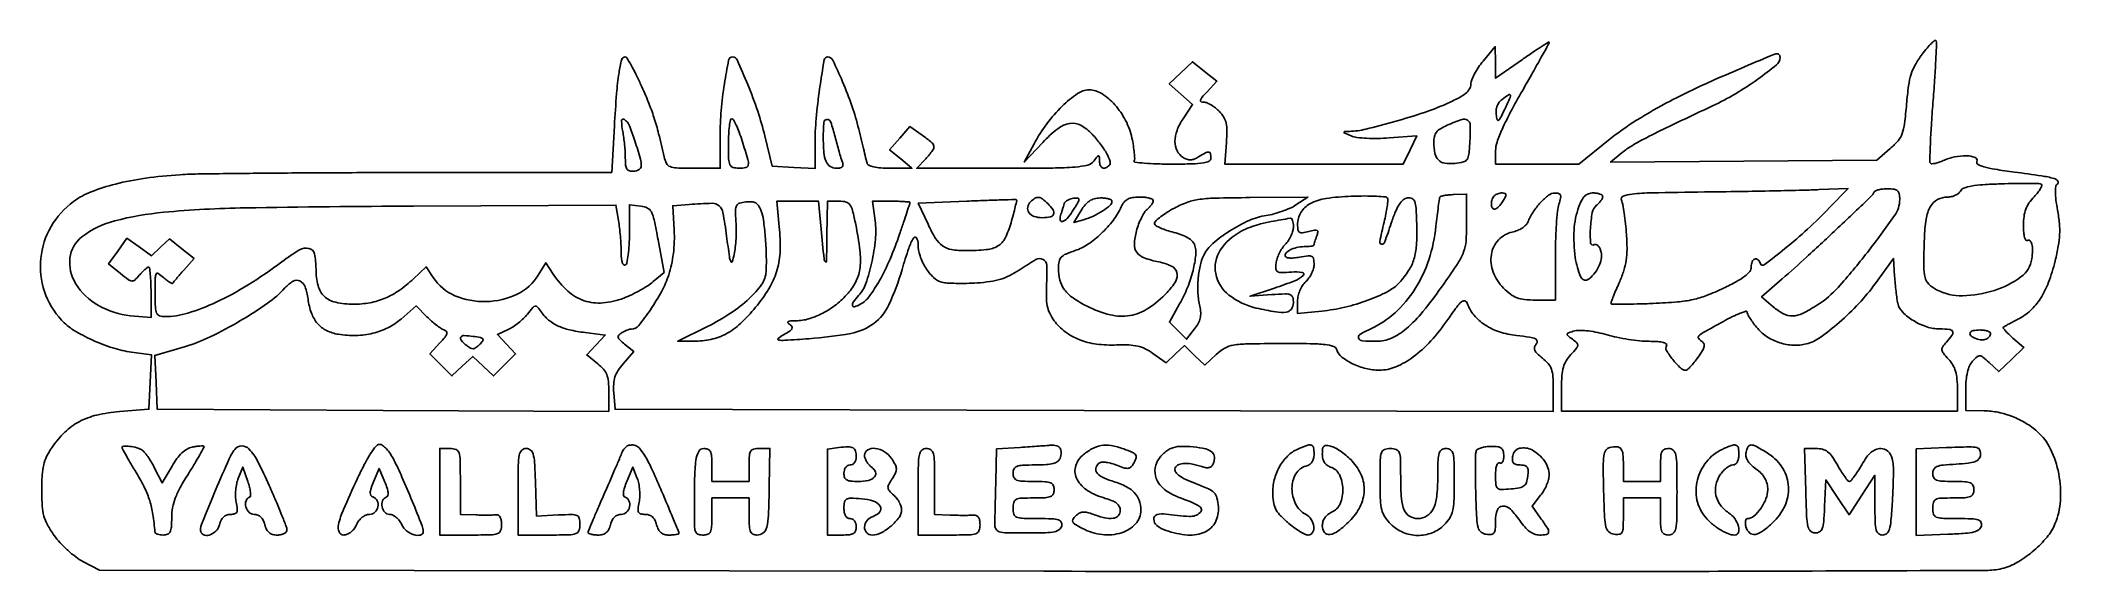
# Model space of a CAD drawing. Extents: x 15 to 505, y 24 to 153.
import ezdxf

# ---------------------------------------------------------------- set-up
doc = ezdxf.new("R2010")
doc.units = 0

msp = doc.modelspace()

# ---------------------------------------------------------------- linework, layer by layer
for points in [[(471.413527, 149.635083, 0.031303), (469.764714, 147.110839, 0.05374), (468.767085, 144.807013, 0.041993), (468.141687, 141.974974, 0.012405), (467.659796, 137.554995, -0.009259), (467.169504, 132.779306, -0.05761), (466.595248, 130.390483, -0.088983), (465.592454, 128.673116, -0.038431), (463.717352, 126.788356), (460.442165, 123.966722), (428.165109, 123.733361), (395.888052, 123.5), (398.694026, 125.778684, -0.035894), (401.111709, 127.469558, -0.015285), (404.564878, 129.391982, -0.008123), (410.093533, 132.139202, -0.001414), (420.624954, 137.124177, 0.024083), (426.157153, 140.056705, 0.021648), (431.588468, 143.606357, 0.015403), (436.1275, 147.078206, 0.222526), (436.984806, 148.856989, 0.099623), (436.894217, 149.334731, 0.147661), (436.628349, 149.664051, 0.148177), (436.225447, 149.790536, 0.10055), (435.75, 149.698876, 0.006344), (421.010999, 143.405282, 0.015477), (410.36557, 138.299603, 0.020561), (402.194851, 133.629247, 0.029274), (395.386209, 128.77957), (388.201788, 123), (378.100894, 123), (368, 123), (368.010844, 126.25, -0.084019), (368.365824, 128.305864, -0.020283), (369.648842, 131.525717, -0.01704), (371.663614, 135.656194, -0.0082), (374.510844, 140.815141, 0.001432), (376.998496, 145.181797, 0.002295), (379.09381, 148.924361, 0.000426), (380.923509, 152.23462, 0.126694), (381, 152.531649, 0.589008), (380.870491, 152.603447, 0.00225), (379.090625, 151.480367, 0.006781), (376.993132, 150.103282, 0.003892), (374.5, 148.389192), (368, 143.845368), (367.973099, 147.672684), (367.946198, 151.5), (365, 148, 0.026358), (363.870423, 146.504807, 0.02681), (362.911345, 144.907303, 0.027799), (362.233075, 143.434181, 0.091046), (362.026901, 142.386564, -0.137751), (361.685767, 141.228659, -0.083826), (360.730532, 140.155981, -0.049462), (358.987814, 139.021312, -0.014118), (356.078567, 137.615746, -0.025068), (350.751476, 135.539089, -0.011135), (343.544223, 133.315043, -0.009814), (336.525896, 131.467415, -0.051914), (332.590037, 130.936614, 0.008421), (331.351194, 130.878145, 0.503352), (331.246283, 130.715952, 0.204278), (331.460951, 130.49078, 0.003803), (333, 129.842514, 0.067414), (334.392169, 129.477486, 0.016922), (336.734998, 129.270872, 0.01697), (339.454199, 129.215979, 0.016363), (342.204247, 129.343882), (348.908494, 129.875964), (347.269035, 126.437982), (345.629575, 123), (323.982515, 123), (302.335455, 123), (302.754764, 128.25, 0.017003), (302.885007, 131.098184, 0.058928), (302.6901, 132.929569, 0.080495), (302.116453, 134.347687, 0.053058), (301.048081, 135.75, 0.034558), (300.11386, 136.611013, 0.03413), (299.066213, 137.339063, 0.036161), (298.06222, 137.845017, 0.098948), (297.286731, 138, -0.103916), (296.616946, 138.140722, -0.377689), (296.448571, 138.503667, -0.105882), (296.819258, 139.184041, -0.011087), (298.039446, 140.541989), (300.427521, 143.083978), (297.46376, 145.4667), (294.5, 147.849422), (291.686101, 145.176401), (288.872202, 142.503379), (291.705694, 139.971655), (294.539185, 137.43993), (292.223973, 134.004387, 0.058663), (290.765714, 131.174395, 0.090499), (290.279366, 128.472645, 0.113405), (290.804921, 126.210207, 0.140231), (292.246544, 124.608157, 0.057411), (293.179595, 124.163506, 0.092743), (294.047472, 124.036718, 0.086119), (294.947504, 124.230159, 0.04371), (295.982975, 124.757295, -0.014142), (297.675851, 125.7491, -0.147751), (298.454577, 125.913699, -0.32156), (298.871881, 125.556961, -0.060386), (299, 124.5, -0.281225), (298.534664, 123.738096, -0.079811), (297.156831, 123.28923, -0.033443), (294.535415, 123.055861, -0.005482), (289.440983, 123, -0.007698), (285.808412, 123.055929, -0.013825), (282.832112, 123.230059, -0.008876), (280.515737, 123.471459, -0.547205), (280.365998, 123.78318, 0.14977), (280.506986, 124.321295, 0.013485), (280.411146, 125.727434, 0.016582), (280.191557, 127.431124, 0.012197), (279.839988, 129.302133, 0.066847), (278.312955, 133.56972, 0.062238), (275.685621, 137.398273, 0.068613), (272.531488, 140.098572, 0.143733), (269.460506, 141, 0.153336), (266.605366, 140.103325, 0.041481), (262.909925, 137.043899, 0.039076), (259.192974, 132.790993, 0.037403), (256.122358, 127.951212), (253.744717, 123.5), (258.213321, 128.25, -0.036745), (261.84671, 131.584015, -0.126556), (264.747333, 132.869719, -0.168613), (267.407101, 132.416906, -0.079542), (270.190722, 130.25, -0.024886), (272.249088, 127.810307, -0.039169), (273.733845, 125.507909, -0.04612), (274.537425, 123.619333, -0.280938), (274.29815, 122.631483, -0.097921), (273.460259, 122.070252, -0.213803), (272.703698, 122.090159, -0.195592), (272.167589, 122.680938, -0.083303), (271.968197, 123.75, 0.011517), (271.923317, 124.838561, 0.395521), (271.75116, 125, 0.22845), (271.477084, 124.86788, 0.005777), (270.607954, 123.75, -0.172634), (269.111013, 122.77012, -0.039728), (266.084144, 122.286975, -0.017665), (260.646647, 122.050055, -0.002055), (248.465443, 122), (227.651372, 122), (229.825686, 124.314451, 0.020981), (231.521162, 126.27813, 0.20622), (231.799684, 127.310408, 0.187427), (231.25395, 128.277508, 0.016929), (229.006578, 129.995316), (226.013155, 132.126821), (223.535901, 129.313411), (221.058646, 126.5), (223.779323, 124.254967), (226.5, 122.009934), (221.218615, 122.004967, -0.016895), (218.936663, 122.079949, -0.037932), (217.222414, 122.325828, -0.051587), (216.061208, 122.712408, -0.225517), (215.605887, 123.25, -0.004417), (215.398365, 124.06177, -0.000361), (214.876149, 126.189063, -0.000485), (214.257469, 128.727855, -0.000373), (213.586962, 131.5, 0.023649), (211.949339, 137.113387, 0.018908), (209.676687, 142.990957, 0.010765), (207.288695, 148.221317, 0.287817), (206.048013, 149, 0.366881), (205.208728, 148.288379, 0.005188), (204.118499, 141.259674, 0.013541), (203.274221, 134.041035, 0.022341), (203, 127.906892), (203, 121.895481), (197.818936, 122.19774), (192.637871, 122.5), (190.842357, 129.822765, 0.021315), (189.103107, 135.80189, 0.015608), (186.688187, 142.278281, 0.007353), (184.139138, 148.260114, 0.296579), (183.001489, 149, 0.358389), (182.040235, 148.209456, 0.009737), (181.024461, 142.458037, 0.018183), (180.256155, 136.030869, 0.020657), (180, 129.833219), (180, 122), (173.519052, 122, -0.007447), (169.424398, 122.06099, -0.085137), (167.84801, 122.379971, -0.184668), (166.995974, 123.149775, -0.062411), (166.418771, 124.75, 0.006302), (165.081822, 130.355804, 0.016267), (163.935226, 134.354414, 0.018445), (162.6206, 137.97073, 0.010464), (160.778533, 142.25, 0.008441), (159.546938, 144.837163, 0.013172), (158.391071, 147.017188, 0.007291), (157.363651, 148.776971, 0.26275), (156.968539, 149, 0.343869), (156.12565, 148.342575, 0.022702), (155.470605, 145.120871, 0.019154), (154.883679, 140.122509, 0.005324), (154.348013, 132.25), (153.702791, 121), (105.101395, 120.952788, 0.000909), (85.938984, 120.899334, 0.00122), (68.573535, 120.776942, 0.000837), (54.005149, 120.614325, 0.01294), (49, 120.420461, 0.018416), (40.630996, 119.568757, 0.027087), (33.377208, 118.155579, 0.031428), (27.456838, 116.263004, 0.065558), (23.222959, 113.932578, 0.103373), (17.76601, 107.843274, 0.10626), (15.2726, 100.137531, 0.10674), (16.170374, 92.11598, 0.105176), (20.297728, 85.131302, 0.069824), (23.235442, 82.716168, 0.030148), (27.719476, 80.333758, 0.029824), (32.708219, 78.407567, 0.043792), (37.292624, 77.376073), (42.085249, 76.73103), (41.792624, 70.115515), (41.5, 63.5), (34.342913, 62.942567, 0.037116), (28.855619, 62.10243, 0.06623), (24.586791, 60.503467, 0.070885), (21.078252, 57.93354, 0.049124), (17.909824, 54.163446, 0.038073), (16.689354, 52.054516, 0.054476), (15.969928, 50.018579, 0.042927), (15.607437, 47.536592, 0.014807), (15.5, 43.909411, 0.01491), (15.61488, 40.057862, 0.051791), (16.018923, 37.602998, 0.060824), (16.881102, 35.49423, 0.026349), (18.5, 32.925201, 0.0328), (19.94026, 31.146206, 0.022253), (21.79375, 29.312037, 0.022472), (23.751064, 27.694209, 0.041145), (25.5, 26.589059), (29.5, 24.5), (258.5, 24.206752, 0.000262), (365.727143, 24.125582, 0.000912), (434.965212, 24.235757, 0.000202), (487.328296, 24.435792, 0.069377), (491.26658, 25.001861, 0.0661), (494.858356, 26.577057, 0.041863), (498.561013, 29.270949, 0.042144), (501.719086, 32.502509, 0.073602), (503.648956, 35.702258, 0.084435), (504.964686, 41.390536, 0.062067), (504.542663, 47.860284, 0.06351), (502.582756, 53.855451, 0.102258), (499.35641, 58.129411, 0.046145), (496.557953, 60.161863, 0.040839), (493.320024, 61.743116, 0.040967), (489.879461, 62.772697, 0.047237), (486.478236, 63.163758), (482, 63.253646), (482, 68.298082, -0.022664), (482.104357, 70.59915, -0.036783), (482.424117, 72.529322, -0.044328), (482.946076, 74.071753, -0.080338), (483.669031, 75.186777, -0.028076), (484.752271, 76.256448, -0.20546), (485.429405, 76.4791, -0.153776), (486.168895, 76.172737, -0.014067), (487.675765, 74.834878), (490.013467, 72.63872), (493.069726, 75.566801), (496.125984, 78.494883), (493.447608, 80.798724, -0.012827), (492.446827, 81.705245, -0.021729), (491.663337, 82.520265, -0.017764), (491.111683, 83.193175, -0.393717), (491.134616, 83.424106, -0.052592), (491.403448, 83.61464, -0.002784), (492.324197, 84.124745, -0.004355), (493.429792, 84.716787, -0.003154), (494.671162, 85.357735, 0.069608), (497.697822, 87.469988, 0.063841), (500.131552, 90.388957, 0.05293), (502.086854, 94.318472, 0.028512), (503.681824, 99.493818, 0.015276), (504.457309, 103.107511, 0.033172), (504.781516, 105.926127, 0.035925), (504.717896, 108.619225, 0.021249), (504.275681, 111.804936, -0.012666), (503.881234, 114.327818, -0.030453), (503.751133, 116.213771, -0.039185), (503.844675, 117.541393, -0.217913), (504.225195, 118.125, 0.434344), (504.361856, 118.845727, 0.167303), (503.423091, 119.497849, 0.032187), (500.373669, 120.151778, 0.004278), (493.843042, 121.061002, -0.006481), (489.085422, 121.744759, -0.030339), (486.384542, 122.338424, -0.062571), (484.951149, 122.947839, -0.367927), (484.700031, 123.660677, 0.41763), (484.267202, 124.617498, 0.083462), (482.221567, 125.007136, 0.056283), (479.3175, 124.742819, 0.056137), (476.542827, 123.837559, -0.023071), (475.527584, 123.430418, -0.032464), (474.587647, 123.169925, -0.033834), (473.825267, 123.064195, -0.217213), (473.469541, 123.197125, -0.207489), (473.279448, 123.67832, -0.001799), (473.427154, 127.71851, -0.005865), (473.670168, 132.399309, -0.003702), (474.058275, 137.856045, 0.002653), (474.459756, 143.338277, 0.004045), (474.744473, 148.101267, 0.001516), (474.943482, 152.194235, 0.101745), (474.834507, 152.881562, 0.492941), (474.518777, 152.977431, 0.034528), (473.69161, 152.294458, 0.027992), (472.621822, 151.158925, 0.014607)], [(370.233821, 136.338864, -0.004876), (369.148172, 134.10304, -0.13788), (368.719825, 133.629967, -0.509983), (368.407852, 133.755392, -0.024977), (368.15503, 135.032836, -0.06521), (368.139075, 136.081993, -0.065085), (368.393767, 137.100598, -0.066644), (368.893701, 137.998373, -0.074698), (369.59616, 138.693972, -0.010356), (371.267322, 139.863625, -0.513113), (371.590903, 139.742488, -0.175028), (371.542213, 139.150973, -0.003402)], [(159.317378, 128.662108, -0.00607), (160.665116, 124.198319, -0.081183), (160.867902, 122.503338, -0.264363), (160.344582, 121.66833, -0.105102), (159, 121.274953, -0.081189), (157.990342, 121.362851, -0.191796), (157.389558, 121.798917, -0.118294), (157.080545, 122.705629, -0.023246), (157, 124.437149, 0.015044), (156.955006, 125.932256, 0.009153), (156.816406, 127.694819, 0.009169), (156.614716, 129.439141, 0.015987), (156.375, 130.875, -0.04782), (156.105073, 133.516634, -0.620659), (156.780456, 133.856411, -0.133891), (157.995021, 132.290717, -0.022056)], [(185.317378, 128.662108, -0.004201), (186.713054, 124.101232, -0.103023), (186.822455, 122.789987, -0.322948), (186.253378, 122.17523, -0.049845), (184.5, 122, -0.072846), (183.064029, 122.210324, -0.224968), (182.354167, 122.85, -0.091609), (182.055253, 124.238228, -0.007344), (182, 128, -0.012794), (182.058869, 130.300309, -0.021059), (182.240105, 132.2375, -0.01643), (182.494722, 133.736486, -0.356464), (182.817378, 134, -0.274433), (183.214216, 133.764449, -0.015359), (183.888921, 132.431994, -0.020122), (184.613368, 130.707803, -0.013043)], [(207.863263, 129.628753, 0.00413), (208.330521, 127.835773, 0.004216), (208.824224, 126.063113, 0.004095), (209.278604, 124.530665, 0.017494), (209.588967, 123.628753, -0.068479), (209.76537, 122.874212, -0.201158), (209.608848, 122.375468, -0.171233), (209.116387, 122.086593, -0.047869), (208.213978, 122, -0.142913), (206.692366, 122.443986, -0.151657), (205.690448, 123.628769, -0.08052), (205.14896, 125.839073, -0.019892), (205, 129.581787, -0.020695), (205.146982, 133.131439, -0.385457), (205.900058, 133.836124, -0.327375), (206.825933, 133.180216, -0.018755)], [(361.80226, 128.75, -0.010537), (361.537007, 125.381497, -0.122106), (361.095579, 124.144095, -0.191399), (360.192108, 123.516802, -0.033382), (358.104865, 123.175817, -0.06051), (355.674655, 123.238229, -0.160624), (354.141242, 124.007675, -0.147814), (353.289632, 125.590187, -0.048692), (353.015313, 128.247132, -0.058834), (353.175426, 129.671271, -0.108028), (353.675241, 130.720091, -0.091365), (354.633618, 131.575413, -0.033551), (356.25, 132.415558, -0.01817), (359.826373, 133.827131, -0.23496), (361.20866, 133.657707, -0.246185), (361.868642, 132.462491, -0.019818)], [(498.581997, 115.085587, 0.04061), (497.344759, 113.564357, 0.06155), (496.560099, 112.052317, 0.057786), (496.136796, 110.324758, 0.031223), (496, 108.136264, 0.018443), (496.063331, 106.419878, 0.048691), (496.272446, 105.209413, 0.100442), (496.595508, 104.571189, 0.380854), (497, 104.5, -0.356292), (497.605053, 104.420303, -0.133447), (498.037285, 103.609885, -0.062254), (498.194656, 102.046004, -0.028561), (498.028229, 100, -0.20418), (495.398575, 95.623921, -0.078578), (488.947592, 92.346659, -0.073517), (481.263015, 91.055674, -0.124874), (474.95034, 92.52568, -0.073734), (473.058023, 93.889381, -0.142241), (472.143464, 95.499531, -0.06092), (471.837182, 98.215936, -0.005619), (471.977291, 105, -0.030246), (472.409272, 109.663828, -0.09019), (473.452554, 112.682821, -0.14055), (475.170714, 114.37882, -0.125563), (477.605297, 115, 0.057485), (478.543789, 115.108257, 0.052166), (479.465994, 115.428186, 0.055545), (480.236148, 115.899459, 0.100455), (480.716365, 116.457655, -0.180589), (481.555701, 117.169316, -0.042331), (483.36652, 117.653605, -0.027865), (486.176075, 117.995229, -0.008189), (490.516055, 118.207655, -0.004004), (494.018733, 118.293565, -0.005844), (497.105365, 118.308463, -0.003048), (499.712344, 118.274685, -0.09756), (500.331997, 118.140306, -0.384202), (500.478508, 117.820094, -0.053984), (500.161134, 117.094608, -0.039405), (499.512907, 116.145087, -0.021553)], [(155.353168, 109.280712, -0.012594), (155.593558, 107.55739, -0.007458), (155.797681, 105.491685, -0.00746), (155.93994, 103.422998, -0.012713), (155.988994, 101.690983, 0.021214), (156.057785, 100.173816, 0.054829), (156.272271, 99.100736, 0.115217), (156.599193, 98.550679, 0.353371), (157, 98.5, 0.209392), (157.393652, 99.069998, 0.015298), (157.70625, 100.994912, 0.019291), (157.927321, 103.39585, 0.013311), (158, 106.125439), (158, 113.132845), (160.75, 112.816422, -0.087039), (162.352645, 112.341313, -0.160295), (163.309738, 111.395015, -0.066513), (163.990994, 109.471293, -0.006479), (164.947344, 104.618124), (166.394688, 96.736247), (163.769986, 94.478574, -0.034763), (162.444849, 93.490163, -0.015724), (160.585748, 92.375953, -0.015481), (158.542184, 91.31848, -0.020441), (156.61578, 90.491067, -0.069402), (151.528083, 89.320041, -0.104315), (147.022563, 89.864374, -0.102022), (143.050852, 92.199214, -0.064079), (139.535514, 96.305454), (137.722387, 99.072636), (135.905416, 96.084866, -0.145481), (130.777141, 91.444611, -0.105881), (123.254626, 89.638993, -0.106504), (115.689095, 91.07527, -0.148818), (110.435392, 95.45826), (108.7021, 98.103598), (105.60105, 95.163752, -0.036795), (102.167823, 92.357999, -0.052782), (98.734007, 90.454637, -0.055087), (95.094476, 89.366137, -0.045168), (91.04966, 89, -0.053872), (86.77211, 89.462223, -0.135991), (84.027036, 90.910948, -0.142859), (82.499544, 93.511569, -0.061897), (82, 97.531385, 0.051748), (81.616353, 101.228341, 0.296153), (80.291483, 102.560501, 0.191374), (77.98992, 102.175177, 0.024313), (73.738446, 99.312103, -0.020671), (65.516222, 93.687576, -0.030149), (57.807348, 89.492854, -0.035028), (50.93589, 86.843244, -0.074638), (45.318499, 86, -0.084407), (44.027049, 86.21958, -0.214417), (43.352498, 86.859768, -0.088986), (43.058388, 88.228991, -0.008521), (43, 91.654988, -0.00379), (43.028707, 95.441651, -0.117112), (43.258427, 96.347636, -0.449062), (43.76295, 96.473865, -0.034158), (45.006131, 95.494452, 0.016298), (45.792938, 94.827727, 0.028053), (46.494597, 94.332833, 0.028571), (47.052241, 94.027416, 0.387497), (47.256131, 94.089464, -0.039597), (47.445253, 94.357099, -0.001884), (48.152093, 95.199552, -0.003081), (49.002192, 96.192553, -0.002212), (49.96376, 97.291989), (52.427521, 100.083978), (49.46376, 102.463118), (46.5, 104.842258), (44.314317, 102.807238), (42.128633, 100.772217), (39.141675, 102.899119), (36.154717, 105.02602), (33.93744, 101.912142), (31.720163, 98.798264), (34.610081, 96.436853, 0.010729), (36.511174, 94.950297, 0.139567), (37.341373, 94.633215, 0.212488), (38.055467, 94.878811, 0.02965), (39.160293, 96.037721, -0.016239), (39.839212, 96.789217, -0.021608), (40.506101, 97.423581, -0.019573), (41.090349, 97.894166, -0.161102), (41.410293, 98, -0.376468), (41.645518, 97.793644, -0.008655), (41.826773, 96.200126, -0.01496), (41.957576, 94.222058, -0.009028), (42, 91.872771), (42, 85.745541), (37.030368, 86.22306, -0.105899), (29.247365, 88.688781, -0.125956), (23.722076, 94.029449, -0.167562), (22.335216, 100.238459, -0.205371), (25.25, 105.360137, -0.098506), (33.21749, 109.227702, -0.04079), (45.066382, 111.310485, -0.019136), (64.861133, 112.384372, -0.002715), (105.614174, 112.812331), (154.728348, 113.061424)], [(181.561442, 105.5, 0.002138), (182.242859, 100.527372, 0.063769), (182.577887, 99.306514, 0.696761), (182.917753, 99.320625, 0.025271), (183.395294, 101.103737, 0.025793), (183.668084, 102.798778, 0.013307), (183.842739, 104.940278, 0.013192), (183.90569, 107.157672, 0.019451), (183.833852, 109.103737, -0.012824), (183.698523, 111.800041, -0.125191), (183.950643, 112.903712, -0.204633), (184.655737, 113.489731, -0.043822), (186.249515, 113.816376, -0.043853), (187.644572, 113.85393, -0.112453), (188.608024, 113.571975, -0.120683), (189.313498, 112.916247, -0.054655), (189.891402, 111.785636, -0.056771), (190.49024, 109.439422, -0.013378), (190.934091, 105.410589, -0.01424), (191.176976, 100.957888, -0.018921), (191.129047, 96.903401, -0.142228), (190.081299, 93.8665, -0.050962), (187.044013, 90.379764, -0.04279), (182.540207, 86.834878, -0.029363), (176.902681, 83.587702), (169.731286, 80), (174.115643, 80.041916, 0.059118), (178.258692, 80.573703, 0.071244), (181.888581, 82.057325, 0.061267), (185.353936, 84.706123, 0.031187), (189.029902, 88.785474, 0.036008), (192.105163, 93.289332, 0.063621), (193.855456, 97.428749, 0.06146), (194.543303, 101.97381, 0.0314), (194.339061, 107.75), (193.72381, 114), (198.782311, 114), (203.840812, 114), (204.480505, 107.25, 0.000921), (205.184497, 99.964418, 0.164973), (205.497818, 99.272438, 0.673149), (205.777056, 99.379567, 0.001363), (205.883999, 105.75), (206, 114), (208.861948, 114, -0.060867), (210.529934, 113.796193, -0.180155), (211.467013, 113.155577, -0.0941), (212.098199, 111.76836, -0.010292), (212.861948, 108.333219, -0.018286), (213.88021, 102.087969, -0.059203), (213.90868, 97.893993, -0.083941), (212.981233, 94.656134, -0.068626), (210.993914, 91.64585, -0.045623), (208.164371, 88.961458, -0.045796), (204.898319, 86.838553, -0.048549), (201.51718, 85.45733, -0.071477), (198.348871, 84.984687, 0.013896), (197.035785, 84.941123, 0.1229), (196.487035, 84.768046, 0.453768), (196.439486, 84.48892, 0.080936), (196.889271, 84.089596, -0.118737), (197.387778, 83.575401, -0.275849), (197.385312, 83.05837, -0.112938), (196.806225, 82.45878, -0.017691), (195.389271, 81.604613, 0.042952), (194.062778, 80.710746, 0.649893), (194.16866, 80.313716, 0.055174), (195.651931, 80.243446, 0.001865), (201.5, 80.633658, 0.027198), (211.656223, 81.907141, 0.115334), (217.239959, 84.32587, 0.126534), (220.897298, 88.842672, 0.035642), (224.096293, 97.402394, -0.009787), (225.727515, 102.566233, -0.059128), (226.931656, 105.099845, -0.572823), (227.624442, 105.078098, -0.125407), (228, 103.604292, 0.080421), (228.46412, 100.737373, 0.059042), (229.835066, 97.817256, 0.061859), (231.734702, 95.470275, 0.130963), (233.765627, 94.343976, 0.04591), (235.036444, 94.146515, 0.010539), (237.208346, 94.056734, 0.010808), (239.725107, 94.060206, 0.010354), (242.275703, 94.171744, 0.020151), (245.475494, 94.508014, 0.037819), (248.011643, 95.076759, 0.042221), (250.240784, 95.968657, 0.033297), (252.482135, 97.286603, -0.019879), (256.537602, 99.820011, -0.247986), (258.290749, 99.876936, -0.276383), (259.202453, 98.478641, -0.023731), (259.16255, 94.029006, 0.015977), (259.083638, 90.804711, 0.04828), (259.311419, 88.621698, 0.062173), (259.91003, 86.842995, 0.042514), (260.99588, 85.005786, 0.078111), (263.616692, 82.328189, 0.067182), (267.065938, 80.416685, 0.059951), (271.267233, 79.3344, 0.043171), (276.109146, 79.111128, -0.018953), (279.094054, 79.118013, -0.048446), (281.235231, 78.832829, -0.058167), (283.04276, 78.182373, -0.039306), (284.923463, 77.054499), (288.128633, 74.772217), (290.357072, 76.865726), (292.58551, 78.959235), (295.042755, 76.593477), (297.5, 74.22772), (300.273358, 76.82333, -0.060466), (302.32369, 78.323033, -0.086467), (304.444947, 79.069175, -0.037161), (307.79031, 79.375917, -0.003507), (316.034353, 79.45947, -0.003926), (323.075345, 79.426151, -0.024447), (326.675915, 79.20455, -0.049846), (328.705349, 78.772071, -0.242948), (329.50971, 77.966366, 0.148936), (330.737114, 76.18607, 0.05577), (333.334119, 74.557627, 0.051969), (336.575146, 73.393626, 0.060311), (339.826553, 73, 0.099872), (343.82992, 73.807706, 0.060002), (348.05678, 76.216791, 0.049879), (352.328717, 80.098406, 0.032499), (356.463074, 85.332101, -0.007636), (358.595447, 88.32609, -0.057377), (359.778245, 89.598848, -0.236728), (360.527385, 89.784154, -0.253241), (361.092381, 89.290152, 0.084145), (362.796879, 86.341817, 0.074709), (365.440552, 83.977931, 0.06724), (368.928914, 82.309326, 0.049849), (373.111706, 81.407852, -0.008027), (376.272547, 80.998752, -0.06504), (377.67592, 80.603303, -0.261603), (378.085736, 80.069221, -0.211963), (377.88659, 79.363349, 0.104305), (377.474667, 78.581432, 0.17284), (377.522782, 77.845525, 0.101236), (378.093511, 77.027838, 0.023286), (379.372652, 75.921512, -0.048481), (380.76525, 74.588865, -0.093643), (381.533952, 73.257943, -0.067966), (381.900303, 71.462666, -0.016396), (382, 68.423165), (382, 62.991491), (268.25, 63.245746), (154.5, 63.5), (154.202787, 67.539516, -0.032339), (154.183906, 69.687977, -0.064472), (154.495552, 71.356674, -0.065631), (155.217191, 72.871902, -0.03465), (156.471345, 74.539516), (159.037117, 77.5), (156.821967, 79.319483, -0.018917), (155.674582, 80.336981, -0.134176), (155.295107, 80.96899, -0.250078), (155.411087, 81.497228, -0.075259), (156.053408, 82.05417, -0.027582), (156.683291, 82.405625, -0.0238), (157.379389, 82.705031, -0.024501), (158.037718, 82.915635, -0.061539), (158.536, 82.984687, 0.22302), (160.205109, 83.798459, 0.019525), (163.089459, 87.678456, 0.026014), (165.813211, 92.13906, 0.043902), (167.552508, 96.158086, 0.029157), (168.203341, 98.581346, 0.021471), (168.649435, 101.325468, 0.02091), (168.868737, 104.190189, 0.022862), (168.837707, 106.978758), (168.5, 112.913318), (172.5, 113.207484, -0.011311), (178.038203, 113.489003, -0.185329), (179.7585, 112.883699, -0.17537), (180.678979, 111.271399, -0.009909)], [(226, 113.675152, -0.078378), (225.961191, 113.429096, -0.000491), (225.268723, 111.295684, -0.001988), (224.464785, 108.860038, -0.001265), (223.510545, 106.031004, -0.018695), (221.18845, 99.958424, -0.026919), (218.652826, 94.794538, -0.029716), (216.14427, 90.878141, -0.113052), (213.968625, 88.983208, -0.0435), (212.554585, 88.377929, -0.45274), (212.073002, 88.661881, -0.211255), (212.268222, 89.500913, -0.022647), (213.570574, 91.077984, 0.10094), (215.324423, 94.041581, 0.029248), (216.773033, 99.181901, 0.030199), (217.643895, 104.725116, 0.056895), (217.561493, 109.247972), (216.931114, 114), (221.465557, 114, -0.006717), (223.20421, 113.976642, -0.011163), (224.668007, 113.904576, -0.004913), (225.880842, 113.805701, -0.387756)], [(250.522425, 108.725134, -0.043926), (249.09539, 105.05359, -0.142503), (247.348009, 103.146022, -0.113846), (244.604318, 102.238672, -0.023171), (239.456787, 102, -0.040366), (236.099262, 102.271501, -0.113999), (233.935085, 103.157039, -0.101994), (232.240568, 104.968343, -0.02862), (230.402298, 108.401594), (228.037074, 113.5), (239.768537, 114, -0.001239), (244.288182, 114.181406, -0.001989), (248.144705, 114.311261, -0.000348), (251.552239, 114.410055, -0.115562), (251.809182, 114.357485, -0.351015), (251.89866, 114.178561, -0.003292), (251.558734, 112.644194, -0.009059), (251.112066, 110.840228, -0.005518)], [(259.428571, 113.428571, -0.043839), (260.732329, 111.873689, -0.249508), (260.858404, 110.837883, -0.259725), (260.073446, 110.18385, -0.046645), (258.106989, 110, -0.080715), (256.12531, 110.322, -0.155851), (254.841378, 111.26084, -0.211322), (254.561933, 112.548578, -0.146682), (255.278145, 113.878145, -0.05708), (256.328829, 114.712887, -0.167857), (257.216609, 114.915811, -0.136857), (258.158158, 114.539829, -0.033375)], [(285, 114.122445, -0.117612), (284.899452, 113.7009, -0.036516), (284.561483, 113.138735, -0.03424), (284.078476, 112.544788, -0.031728), (283.507177, 112.005956, 0.080434), (282.86065, 111.265156, 0.024905), (282.139653, 109.967757, 0.024191), (281.466076, 108.413981, 0.024418), (280.94808, 106.807183, 0.051548), (280.43254, 103.613183, 0.170779), (281.014967, 101.597382, 0.151868), (282.791141, 100.247692, 0.0383), (286.330151, 99.261371, -0.061863), (289.432892, 98.23726, -0.219581), (290.742926, 96.669627, -0.204743), (290.446624, 94.568364, -0.05406), (288.342365, 91.811851, -0.057067), (283.818942, 88.026792, -0.103639), (279.352944, 86.262611, -0.10343), (274.548074, 86.437864, -0.05667), (269.002662, 88.498651, -0.031668), (265.556622, 90.528586, -0.082304), (263.475474, 92.506185, -0.099727), (262.371923, 94.80319, -0.062349), (262, 97.774199, -0.053335), (262.172071, 99.382715, -0.13818), (262.713686, 100.403637, -0.101376), (263.827153, 101.175829, -0.021382), (266.052014, 102.017166, 0.069461), (269.168115, 103.551242, 0.040675), (272.414498, 106.162957, 0.040035), (275.275511, 109.347179, 0.056166), (277.238037, 112.623089, -0.061115), (277.939599, 113.768381, -0.101837), (278.804257, 114.490985, -0.087523), (279.980324, 114.878848, -0.036006), (281.660515, 115, -0.024823), (282.940255, 114.936428, -0.039446), (284.019026, 114.742218, -0.046913), (284.78582, 114.461684, -0.289264)], [(267, 114.29815, -0.124541), (266.939642, 114.059586, -0.005614), (266.525591, 113.313845, -0.009119), (266.003733, 112.435921, -0.006374), (265.38499, 111.464817, -0.03662), (264.117905, 109.80923, -0.130306), (263.014102, 109.077836, -0.452008), (262.473554, 109.389495, -0.126048), (262.531385, 110.5, 0.000583), (262.740236, 111.171266, 0.000374), (262.981213, 111.951042, 0.000376), (263.216057, 112.715028, 0.000704), (263.404659, 113.333333, -0.191238), (264.006758, 114.089312, -0.064624), (265.332089, 114.636024, -0.080639), (266.56383, 114.761161, -0.396839)], [(275, 113.95617, -0.220805), (274.554206, 112.995909, -0.03149), (272.764733, 111.667553, -0.033925), (270.488597, 110.400996, -0.037281), (268.131426, 109.499104), (265.762852, 108.789957), (267.509286, 111.746434, -0.040736), (268.48279, 113.124602, -0.073264), (269.513817, 114.043785, -0.080119), (270.698171, 114.575455, -0.058473), (272.12786, 114.784572, -0.03003), (273.228295, 114.749767, -0.047322), (274.156309, 114.574914, -0.06083), (274.801273, 114.300466, -0.267888)], [(319.618649, 113.087257, -0.040613), (318.205125, 112.311967, -0.020259), (316.308464, 111.554457, -0.019967), (314.269009, 110.924606, -0.027698), (312.396087, 110.536688, 0.068093), (308.239943, 109.319826, 0.0368), (303.538272, 106.785566, 0.036556), (299.429161, 103.719664, 0.103153), (297.268978, 100.884695, 0.05577), (296.352168, 98.24361, 0.036075), (295.86628, 95.041143, 0.035005), (295.837685, 91.666677, 0.041032), (296.295331, 88.5, -0.043665), (296.511349, 86.94766, -0.069128), (296.394769, 85.611706, -0.068146), (295.916201, 84.344741, -0.041171), (295.036059, 83), (293.088445, 80.5), (291.009707, 82.562293), (288.93097, 84.624586), (291.407377, 89.062293, 0.03214), (293.31609, 93.067321, 0.033739), (294.660276, 97.220303, 0.035868), (295.312944, 100.936202, 0.110328), (295.015129, 103.456871, 0.118509), (294.450228, 104.33185, 0.056604), (293.376777, 105.14536, 0.045728), (291.873927, 105.860271, 0.028051), (289.996748, 106.433846, -0.0186), (288.308001, 106.915162, -0.025444), (286.831559, 107.480567, -0.024037), (285.694047, 108.050769, -0.189031), (285.327478, 108.5, -0.279664), (285.45439, 109.030939, -0.025931), (286.495037, 109.979087, -0.027436), (287.957394, 111.050279, -0.017816), (289.753154, 112.130933, -0.034714), (292.95453, 113.625186, -0.055554), (295.869541, 114.389114, -0.030228), (299.939547, 114.735369, -0.0041), (308.5, 114.874344), (322.5, 114.986822)], [(340.980185, 108.9174, 0.006795), (339.908866, 104.168025, 0.43701), (340.349189, 103.545644, 0.352333), (341.098513, 104.00139, 0.006471), (342.724161, 108.6875, -0.015766), (343.746398, 111.466296, -0.047497), (344.676088, 113.256613, -0.075208), (345.622317, 114.326771, -0.138209), (346.675308, 114.799499, -0.141483), (347.770109, 114.652125, -0.212171), (348.408994, 113.949255, -0.066523), (348.724287, 112.280663, -0.006179), (348.898889, 108.080749, -0.022237), (348.825984, 103.308237, -0.058699), (348.225164, 99.949395, -0.069361), (346.934876, 97.156423, -0.04188), (344.710327, 94.260223, -0.089938), (341.871336, 92.089834, -0.030138), (337.070661, 89.985817, -0.029334), (331.457167, 88.285264, -0.032852), (325.891081, 87.330827), (320, 86.715087), (320, 89.702556, -0.054562), (320.143085, 91.009871, -0.044266), (320.56883, 92.355128, -0.045127), (321.211118, 93.573418, -0.065058), (322, 94.5, 0.056471), (322.765536, 95.368603, 0.041323), (323.4125, 96.480453, 0.042024), (323.854314, 97.652836, 0.069209), (324, 98.700301, 0.044317), (323.880671, 100.043966, 0.237765), (323.452614, 100.614099, 0.147375), (322.584759, 100.76064, 0.015021), (320.5, 100.434022, -0.022267), (319.065231, 100.230486, -0.048892), (317.957804, 100.231939, -0.076931), (317.240048, 100.417184, -0.299682), (317, 100.78172, -0.218015), (317.380575, 101.613052, -0.075288), (318.525721, 102.333999, -0.059214), (320.177985, 102.832988, -0.043779), (322.081787, 103, 0.020545), (322.817011, 103.030223, 0.033136), (323.436525, 103.12285, 0.035925), (323.887277, 103.255635, 0.312762), (324, 103.418213, -0.067273), (324.03418, 103.671099, -0.00777), (324.195175, 104.222193, -0.009241), (324.410001, 104.874273, -0.007419), (324.664425, 105.567889, 0.049149), (324.910827, 106.464518, 0.323733), (324.717474, 106.858534, 0.16946), (324.127542, 106.94932, 0.015719), (322.664425, 106.630624, -0.025205), (321.173002, 106.335269, -0.178511), (320.462785, 106.485306, -0.216967), (320.098206, 107.039361, -0.038689), (320, 108.306634, -0.133808), (320.808398, 111.273285, -0.138722), (323.002411, 113.371319, -0.085635), (326.920855, 114.654652, -0.027752), (333.017402, 115.205799, -0.008711), (336.293502, 115.262312, -0.013666), (339.108956, 115.184858, -0.007687), (341.422225, 115.022181, -0.274178), (341.842874, 114.721377, -0.13194), (341.924449, 114.190415, -0.009409), (341.730895, 112.695277, -0.012727), (341.416996, 110.899083, -0.009246)], [(361, 108.758744, -0.01765), (360.843505, 104.326879, -0.071577), (360.272651, 101.693891, -0.056229), (358.925332, 99.033307, -0.008198), (355.510824, 94.015359, -0.015652), (350.411183, 87.239687, -0.046663), (346.37422, 83.07435, -0.07103), (342.766964, 80.782676, -0.106436), (339.13187, 80, -0.017934), (335.733901, 80.121917, -0.275053), (334.809394, 80.766091, -0.384691), (335.095212, 81.661216, -0.024429), (337.754429, 83.040211, 0.077867), (343.639578, 86.937872, 0.06617), (348.435442, 92.651809, 0.06194), (351.822144, 99.801112, 0.053807), (353.560882, 107.912451, -0.00326), (353.84413, 110.473001, -0.004838), (354.128551, 112.711782, -0.002245), (354.397243, 114.611166, -0.093501), (354.531071, 115, -0.203802), (354.795742, 115.201522, -0.017743), (355.640569, 115.384404, -0.021062), (356.70276, 115.529308, -0.014761), (357.907993, 115.606481), (361, 115.712962)], [(383.358408, 113.25, 0.051471), (383.02485, 111.602074, 0.008084), (382.757561, 108.296875, 0.00891), (382.574291, 104.375944, 0.007671), (382.518394, 100.25), (382.536789, 90), (377.691471, 90, -0.02406), (375.034519, 90.127928, -0.066013), (373.208917, 90.551639, -0.072627), (371.657591, 91.409008, -0.03389), (369.923077, 92.923077, -0.106365), (367.424599, 96.79148, -0.130079), (366.984047, 101.060757, -0.148864), (368.693094, 104.585837, -0.15308), (372.058749, 106.512903, 0.043323), (373.285889, 106.896264, 0.043051), (374.43135, 107.485972, 0.046547), (375.336997, 108.180916, 0.110174), (375.817066, 108.876947, -0.048453), (377.117342, 111.36748, -0.041791), (378.931206, 113.697282, -0.043089), (380.841439, 115.440148, -0.160503), (382.358408, 115.968575, -0.06322), (383.299686, 115.865221, -0.250735), (383.719993, 115.491362, -0.145443), (383.766553, 114.7605, -0.019333)], [(369.767927, 114, -0.039831), (368.744193, 112.61888, -0.155474), (367.846491, 112.074859, -0.34363), (367.242646, 112.348604, -0.121389), (367, 113.333333, -0.07897), (367.179035, 114.459821, -0.118489), (367.698012, 115.304199, -0.118239), (368.544978, 115.821647, -0.078421), (369.675141, 116, -0.079755), (370.290833, 115.901162, -0.311005), (370.511841, 115.610081, -0.135791), (370.389107, 115.070285, -0.016188)], [(394, 115.122445, -0.117955), (393.899069, 114.700558, -0.036411), (393.559375, 114.136985, -0.034151), (393.074049, 113.54111, -0.031583), (392.5, 113, 0.175979), (391.470473, 111.241598, 0.030368), (390.998588, 107.346962, 0.037119), (391.048095, 103.896216, 0.557988), (391.928004, 103.455504, -0.205325), (392.330938, 103.515806, -0.119955), (392.767704, 103.279895, -0.082745), (393.175251, 102.767251, -0.04985), (393.483403, 102.052293, -0.102051), (393.658782, 100.370951, -0.072038), (393.199829, 98.521896, -0.065292), (392.167701, 96.708832, -0.057602), (390.663576, 95.135756, -0.497778), (388.684149, 95.60134, -0.069256), (387.330328, 100.349468, -0.048489), (387.046862, 107.005153, -0.07329), (388.200888, 112.679002, -0.033165), (388.893088, 114.257426, -0.083203), (389.64705, 115.258301, -0.107517), (390.555176, 115.808787, -0.082874), (391.700888, 116, -0.036337), (392.581408, 115.935924, -0.05489), (393.324636, 115.742218, -0.0719), (393.833571, 115.458756, -0.233896)], [(449, 112.441817, -0.015065), (443.681007, 107.246995, -0.015928), (438.154209, 102.481079, -0.008637), (433.150682, 98.577886, -0.512457), (432.209683, 98.870951, 0.12163), (431.630365, 99.787178, 0.287607), (430.87196, 99.944713, 0.217958), (430.225245, 99.299169, 0.089513), (430, 98.051082, -0.166864), (429.625198, 96.959278, -0.06397), (428.470555, 95.81322, -0.039645), (426.455424, 94.508319, -0.01245), (423.25, 92.878032, -0.018712), (419.186172, 91.120513, -0.039387), (415.895877, 90.131348, -0.032722), (412.127196, 89.569926, -0.009452), (406.25, 89.195869, -0.0046), (402.319634, 89.056452, -0.007685), (399.010938, 89.020424, -0.002361), (396.192738, 89.04636, -0.410141), (396, 89.241801, -0.09269), (396.065289, 89.590964, -0.002699), (396.618451, 90.995835, -0.005345), (397.298656, 92.645024, -0.003648), (398.105365, 94.50529, 0.026811), (399.130892, 97.206357, 0.041254), (399.69276, 99.641182, 0.036696), (399.88418, 102.333742, 0.016446), (399.758948, 105.882408, 0.008696), (399.530777, 108.542843, 0.010094), (399.218734, 111.064218, 0.009216), (398.873215, 113.181673, 0.057639), (398.554337, 114.229824, -0.420273), (398.948818, 115.202657, -0.07279), (401.091711, 115.737329, -0.019954), (405.919598, 116.023912, -0.001607), (418.650754, 116.229824, 0.000925), (427.146217, 116.355634, 0.000997), (435.431784, 116.510195, 0.00094), (442.542012, 116.67039, 0.00478), (446.5, 116.804883), (453.5, 117.109766)], [(466, 114.42426, -0.154519), (464.759017, 110.504511, -0.012116), (458.157924, 101.591337, -0.016309), (451.078419, 93.088406, -0.069789), (446.062906, 88.824939, -0.026102), (442.438937, 86.783628, -0.105917), (439.998637, 86.161186, -0.134749), (437.840157, 86.664735, -0.053373), (435.311249, 88.408698), (432.510971, 90.817396), (437.505485, 95.148471, 0.007414), (443.422353, 100.435108, 0.003284), (451.082735, 107.580091, 0.000797), (459.037929, 115.122387, 0.09837), (459.833333, 116.25, -0.199787), (460.140494, 116.540884, -0.034266), (460.925521, 116.779687, -0.032715), (461.942023, 116.945183, -0.024001), (463.083333, 117, -0.032124), (464.651579, 116.89914, -0.149845), (465.46691, 116.529222, -0.169496), (465.87922, 115.794855, -0.043976)], [(319, 107.814451, -0.071196), (318.85848, 106.825612, -0.036826), (318.420134, 105.653668, -0.035694), (317.781544, 104.492746, -0.045014), (317.025988, 103.527663, 0.04339), (316.249874, 102.542915, 0.030698), (315.550771, 101.320094, 0.031145), (315.023887, 100.058856, 0.055524), (314.775988, 98.963212, 0.045935), (314.747989, 97.547383, 0.248904), (315.142674, 96.917745, 0.139021), (316.069623, 96.684305, 0.012333), (318.5, 96.816231, -0.055499), (321.124834, 96.732229, -0.626728), (321.363602, 95.982292, -0.097522), (319.321043, 94.68766, -0.012315), (314.382905, 92.908208), (308.5, 90.950605), (313.75, 91.32851, -0.008386), (316.996504, 91.50753, -0.099875), (318.232398, 91.307099, -0.236554), (318.811712, 90.680698, -0.070566), (319, 89.353207, -0.160964), (318.497377, 87.832374, -0.200669), (317.229419, 87.078625, -0.078813), (314.74178, 87.121025, -0.012861), (310, 88.082546, -0.108765), (303.370262, 91.223661, -0.180929), (300.159408, 96.417812, -0.196596), (301.269587, 102.111881, -0.126776), (306.310704, 106.694521, -0.029152), (308.401862, 107.646745, -0.027178), (310.638609, 108.374774, -0.018447), (313.607702, 109.049451, -0.005296), (318.25, 109.874833, -0.276527), (318.537088, 109.762091, -0.077132), (318.779688, 109.321227, -0.054597), (318.945686, 108.642942, -0.032744)], [(465.540556, 89.218981, 0.141378), (466.72306, 87.065504, 0.060296), (469.329205, 85.012235, 0.057435), (472.58065, 83.512778, 0.079217), (475.75, 83.003738, -0.022824), (478.07949, 82.89466, -0.259748), (478.812337, 82.392544, -0.28069), (478.73925, 81.539422, -0.025707), (477.33553, 79.818262, 0.033397), (476.425774, 78.667102, 0.182519), (476.239729, 77.910019, 0.141798), (476.579501, 77.110439, 0.017665), (477.83553, 75.675071, -0.055833), (478.872794, 74.289566, -0.062209), (479.533123, 72.757016, -0.049584), (479.889527, 70.836474, -0.021103), (480, 68.220203), (480, 63.069309), (432, 63.049534), (384, 63.029758), (384, 68.700428, -0.017483), (384.104157, 71.678381, -0.050573), (384.454784, 73.709008, -0.067023), (385.133314, 75.2879, -0.053664), (386.25, 76.76614, 0.012029), (387.633608, 78.311821, 0.152729), (387.935857, 79.020858, 0.232497), (387.708341, 79.63078, 0.031386), (386.627107, 80.530695, -0.014003), (385.491836, 81.410662, -0.305479), (385.377179, 81.79424, -0.250357), (385.687912, 82.10021, -0.010286), (387.249966, 82.526601, -0.070705), (388.562454, 82.664564, -0.021178), (390.572004, 82.505896, -0.020772), (392.838819, 82.133839, -0.021116), (395.05436, 81.576498, 0.020425), (397.442011, 80.972352, 0.013359), (400.236359, 80.463096, 0.013444), (402.990778, 80.112331, 0.02495), (405.240518, 80, -0.014247), (407.355564, 79.939721, -0.048184), (408.719706, 79.728973, -0.11585), (409.383687, 79.38309, -0.368845), (409.454248, 78.925972, 0.280656), (409.44706, 77.792236, 0.031171), (410.97994, 75.567013, 0.032888), (412.808958, 73.528518, 0.195889), (414.10622, 73, 0.185981), (414.515435, 73.157666, 0.018071), (415.290402, 73.911623, 0.020988), (416.171967, 74.914661, 0.015073), (417.073624, 76.103396, 0.01588), (418.177743, 77.763109, 0.08616), (418.580596, 78.761947, 0.181149), (418.476419, 79.465816, 0.128671), (417.920679, 80.049023, -0.107951), (417.207381, 80.73881, -0.372516), (417.282004, 81.327442, -0.054815), (418.379291, 82.114114, -0.001684), (423.25, 84.832875, -0.011672), (425.456132, 85.98814, -0.021429), (427.310938, 86.80801, -0.02009), (428.71781, 87.294895, -0.50288), (429, 87.085275, 0.127885), (429.137056, 86.55818, 0.015873), (429.752083, 85.533375, 0.017887), (430.579855, 84.344044, 0.013926), (431.560281, 83.11073, 0.076248), (433.915878, 81.048504, 0.064925), (436.911102, 79.648569, 0.064612), (440.180085, 79.058751, 0.073976), (443.33761, 79.369887, 0.093012), (446.716882, 80.925398, 0.025329), (451.352917, 84.579722, 0.025613), (456.095682, 89.173052, 0.030503), (460.055895, 93.979173), (464.5, 100.097309), (464.763718, 95.798655, 0.007512), (464.902315, 93.985618, 0.006551), (465.100698, 92.09268, 0.006601), (465.325132, 90.385621, 0.019338)], [(80.062447, 90.272869, 0.052732), (80.897568, 86.83741, 0.091912), (82.367741, 84.311689, 0.10085), (84.535573, 82.631557, 0.074496), (87.433948, 81.704432, 0.045862), (91.745271, 81.405545, 0.05438), (95.791149, 81.939012, 0.057247), (99.450263, 83.291804, 0.061157), (102.619073, 85.416488), (106.271979, 88.574175), (108.895605, 85.950549, 0.016427), (110.009446, 84.907586, 0.016565), (111.186341, 83.943017, 0.016608), (112.265051, 83.172537, 0.061971), (113.009615, 82.800638, -0.129614), (113.606181, 82.394916, -0.257445), (113.722798, 81.852612, -0.098812), (113.288771, 81.037164, -0.014345), (112.050033, 79.609871), (109.600067, 76.945388), (112.272727, 74.272727), (114.945388, 71.600067), (117.472694, 73.974347), (120, 76.348628), (122.527306, 73.974347), (125.054612, 71.600067), (127.727273, 74.272727), (130.399933, 76.945388), (128.183498, 79.304675), (125.967063, 81.663963), (128.622584, 82.873899, 0.03977), (129.782908, 83.518412, 0.022634), (131.078958, 84.466927, 0.022489), (132.3052, 85.546803, 0.034337), (133.25568, 86.597915, -0.010242), (134.584564, 88.217904, -0.183943), (135.164516, 88.534353, -0.258724), (135.704781, 88.324388, -0.020695), (136.667912, 87.063734, 0.065976), (138.405176, 85.17168, 0.064799), (140.585321, 83.783963, 0.052487), (143.437278, 82.798968, 0.025405), (147.241771, 82.118959), (152.125318, 81.5), (149.88308, 79.099057), (147.640841, 76.698115), (150.320421, 74.561493, -0.044684), (151.704246, 73.239779, -0.086852), (152.494957, 71.937776, -0.071054), (152.885913, 70.272798, -0.022194), (153, 67.703896), (153, 62.982922), (98.25, 63.241461), (43.5, 63.5), (43.209151, 70.037648), (42.918301, 76.575296), (50.326141, 78.754719, 0.041083), (56.346653, 81.077751, 0.020384), (63.568962, 84.940564, 0.020054), (70.27261, 89.256304, 0.055841), (74.461689, 92.957667, -0.076877), (76.451782, 94.572847, -0.248783), (78.098014, 94.639825, -0.198593), (79.345104, 93.251087, -0.051679)], [(121.638076, 79.209504, -0.03781), (120.769605, 78.46331, -0.139156), (120.097987, 78.212279, -0.149033), (119.422128, 78.359679, -0.045558), (118.550188, 78.958347, -0.036826), (117.201678, 80.256422, -0.345879), (117.152922, 81.007349, -0.258036), (117.938573, 81.401092, -0.02632), (120.087887, 81.200409, -0.011423), (121.900487, 80.891926, -0.181402), (122.423744, 80.570886, -0.341073), (122.425674, 80.108743, -0.033056)], [(488, 81.934017, -0.168681), (487.709994, 81.098847, -0.13338), (486.936538, 80.52637, -0.105911), (485.816708, 80.344573, -0.079243), (484.590242, 80.603744, -0.064101), (483.286744, 81.306456, -0.350718), (483.085109, 82.024651, -0.251131), (483.788138, 82.590595, -0.046459), (485.5, 82.75, -0.030954), (486.457744, 82.690652, -0.047966), (487.265625, 82.510305, -0.061273), (487.826478, 82.247714, -0.258145)], [(39.776935, 53.637862, -0.082553), (40.372772, 53.117055, -0.018184), (41.199101, 52.03321, -0.018442), (42.072921, 50.694072, -0.016814), (42.874587, 49.252922), (44.730467, 45.635439), (47.095749, 49.745209, -0.028856), (48.270723, 51.538888, -0.044641), (49.500711, 52.922059, -0.053318), (50.749135, 53.867566, -0.088175), (51.980516, 54.339184, -0.012541), (52.9675, 54.503317, -0.018085), (53.84773, 54.594787, -0.013979), (54.566149, 54.623122, -0.199713), (54.79899, 54.529371, -0.335313), (54.836061, 54.278522, -0.00282), (53.823552, 52.451216, -0.008329), (52.585699, 50.330196, -0.005093), (51.058491, 47.867676, 0.014847), (49.089748, 44.550458, 0.035417), (47.88276, 41.953888, 0.045187), (47.232305, 39.639743, 0.045396), (47.0095, 37.25, -0.015578), (46.932256, 34.937317, -0.094563), (46.633543, 33.782438, -0.185759), (46.02879, 33.205582, -0.098936), (45, 33, -0.035568), (44.229916, 33.054851, -0.051876), (43.570575, 33.220312, -0.065516), (43.106479, 33.462149, -0.224381), (42.942384, 33.75, 0.019169), (42.451244, 38.001759, 0.036891), (41.679561, 41.341331, 0.038449), (40.450061, 44.44032, 0.022838), (38.543546, 47.928316, -0.003211), (37.185454, 50.196677, -0.004923), (36.040917, 52.180884, -0.001836), (35.082035, 53.896399, -0.127183), (35, 54.213692, -0.409475), (35.367809, 54.58751, -0.034056), (36.864954, 54.509769, -0.037288), (38.530014, 54.181757, -0.071252)], [(70.671277, 44.991019, -0.004099), (72.292035, 41.264039, -0.005815), (73.667753, 37.920799, -0.003436), (74.77181, 35.090036, -0.080583), (74.945757, 34.25, -0.188263), (74.783053, 33.773125, -0.094966), (74.281536, 33.367188, -0.072484), (73.519632, 33.092193, -0.050459), (72.608408, 33, -0.063382), (71.46918, 33.144996, -0.11005), (70.623923, 33.576922, -0.104882), (70.015949, 34.344052, -0.053868), (69.589356, 35.5, 0.054667), (69.193026, 36.568699, 0.085775), (68.612863, 37.355308, 0.098003), (67.865892, 37.832827, 0.093626), (66.980948, 38, -0.19822), (65.76667, 38.501076, -0.131808), (65.000508, 39.820912, -0.141895), (65.026794, 41.276541, -0.228671), (65.855327, 42.166667, 0.290487), (66.109817, 42.512953, 0.042065), (66.095398, 43.430208, 0.036831), (65.884404, 44.634594, 0.023309), (65.471492, 46), (64.232329, 49.5), (63.141079, 46.750429, 0.04553), (62.76625, 45.479608, 0.027659), (62.546658, 43.927169, 0.027579), (62.49921, 42.34966, 0.043107), (62.649914, 41.000429, -0.021102), (62.906749, 39.358853, -0.139413), (62.77246, 38.547574, -0.222984), (62.268978, 38.131248, -0.063118), (61.233408, 38, 0.090339), (60.326771, 37.834843, 0.099583), (59.571165, 37.362284, 0.087623), (58.988643, 36.577597, 0.054527), (58.589356, 35.5, -0.1403), (57.691358, 33.948513, -0.120503), (56.056851, 32.996345, -0.188885), (54.635975, 33.118466, -0.285306), (54, 34.142293, -0.097846), (54.363658, 35.98282, -0.002473), (57.650923, 43.865657, -0.003466), (60.94246, 51.502105, -0.062054), (62.308932, 53.792889, -0.226756), (63.970732, 54.622504, -0.210024), (65.736248, 53.882353, -0.071629), (67.83393, 50.923968, -0.013843)], [(100.871191, 51.25, -0.014853), (102.846741, 47.072891, -0.005919), (105.315525, 41.237396, -0.002547), (107.725864, 35.259953, -0.094833), (108, 33.827592, -0.346112), (107.347145, 32.997446, -0.138412), (105.804689, 33.05471, -0.088763), (103.973318, 34.029768, -0.119809), (102.818046, 35.5, 0.05602), (102.245644, 36.456106, 0.055346), (101.473225, 37.265625, 0.060448), (100.627236, 37.816895, 0.114691), (99.839485, 38, -0.211966), (98.672529, 38.517984, -0.138051), (98.006447, 39.85925, -0.141534), (98.145747, 41.3268, -0.221837), (99.049856, 42.183285, 0.243969), (99.40995, 42.554303, 0.096687), (99.482342, 43.282445, 0.055619), (99.255577, 44.37415, 0.020527), (98.705418, 45.849285), (97.311124, 49.165333), (95.95797, 45.898531, 0.016349), (95.341898, 44.261812, 0.071346), (95.152143, 43.247045, 0.150531), (95.317732, 42.615461, 0.175216), (95.802408, 42.232531, -0.20402), (96.820991, 41.331447, -0.160419), (97.00782, 39.855179, -0.155144), (96.279183, 38.521662, -0.193068), (94.978561, 38, 0.099216), (94.090323, 37.821994, 0.068524), (93.204205, 37.29994, 0.06243), (92.416428, 36.4986, 0.056219), (91.818046, 35.5, -0.056663), (91.23112, 34.52248, -0.059104), (90.446984, 33.717053, -0.064719), (89.575432, 33.180942, -0.105945), (88.731077, 33, -0.303296), (87.590108, 33.762218, -0.158125), (87.448768, 35.542387, -0.043842), (88.656092, 39.16074, -0.005778), (91.967137, 46.55058, -0.011324), (93.702397, 50.093534, -0.023656), (95.242561, 52.750198, -0.02466), (96.559372, 54.586924, -0.22874), (97.415066, 55, -0.166413), (98.136924, 54.752904, -0.041661), (99.067321, 53.898438, -0.037949), (100.025876, 52.685486, -0.030369)], [(117, 46), (117, 38), (120.75, 37.881517, 0.004846), (122.277352, 37.848075, 0.005242), (123.765625, 37.84552, 0.004956), (125.041324, 37.869351, 0.025141), (125.75, 37.925354, -0.197844), (126.238292, 37.794668, -0.109255), (126.643106, 37.315025, -0.076426), (126.911596, 36.533193, -0.044589), (127, 35.543837, -0.084449), (126.74802, 34.062579, -0.230664), (126.012924, 33.334795, -0.076979), (124.375088, 33.048002, -0.004923), (119.5, 33), (112, 33), (112, 43.5), (112, 54), (114.5, 54, -0.093656), (115.948613, 53.726255, -0.227396), (116.671875, 52.95, -0.071364), (116.953338, 51.210294, -0.004478)], [(135.209558, 45.792934), (135.5, 37.585868), (140.75, 37.867073, -0.008372), (144.062565, 37.988924, -0.108372), (145.267431, 37.749852, -0.237443), (145.829562, 37.072583, -0.056689), (146, 35.574139, -0.081867), (145.751882, 34.068925, -0.232413), (145.021601, 33.335805, -0.077928), (143.393434, 33.047799, -0.004884), (138.5, 33), (131, 33), (131, 43.5, -0.003668), (131.047035, 49.912126, -0.042483), (131.296656, 52.410412, -0.149433), (131.89359, 53.553737, -0.200876), (132.959558, 54, -0.170719), (134.015679, 53.628575, -0.158011), (134.64779, 52.665889, -0.052474), (134.984587, 50.614499, -0.005626)], [(165.583059, 44.156208, -0.001326), (167.276221, 40.161776, -0.002105), (168.702523, 36.731581, -0.000453), (169.939826, 33.712448, -0.097315), (170, 33.406208, -0.338669), (169.878199, 33.24701, -0.024098), (169.29747, 33.119324, -0.026097), (168.525222, 33.029292, -0.015971), (167.608408, 33, -0.063382), (166.46918, 33.144996, -0.11005), (165.623923, 33.576922, -0.104882), (165.015949, 34.344052, -0.053868), (164.589356, 35.5, 0.054242), (164.182974, 36.598661, 0.092086), (163.594483, 37.378735, 0.103036), (162.817265, 37.839861, 0.082721), (161.855948, 38, -0.056518), (160.754603, 38.12489, -0.223571), (160.23246, 38.534948, -0.145633), (160.089717, 39.337971, -0.021024), (160.350086, 41.000429, 0.042075), (160.503602, 42.349641, 0.026945), (160.464656, 43.927169, 0.027032), (160.257559, 45.479707, 0.044778), (159.897438, 46.750429), (158.844704, 49.5), (157.372497, 46.016619, 0.019929), (156.793863, 44.479416, 0.052655), (156.543414, 43.33226, 0.089791), (156.596825, 42.563495, 0.255496), (156.950144, 42.183285, -0.219308), (157.882266, 41.308758, -0.152284), (158.00419, 39.847436, -0.143557), (157.26896, 38.514847, -0.197889), (156.019052, 38, 0.093626), (155.134108, 37.832827, 0.098003), (154.387137, 37.355308, 0.085775), (153.806974, 36.568699, 0.054667), (153.410644, 35.5, -0.053868), (152.984051, 34.344052, -0.104882), (152.376077, 33.576922, -0.11005), (151.53082, 33.144996, -0.063382), (150.391592, 33, -0.023202), (149.475032, 33.042555, -0.037089), (148.70253, 33.172724, -0.042809), (148.14898, 33.360256, -0.298028), (148, 33.587998, -0.09659), (148.082786, 34.012547, -0.0014), (149.058833, 36.40086, -0.003791), (150.223104, 39.167377, -0.002485), (151.604537, 42.337998, 0.001185), (153.050345, 45.632959, 0.001365), (154.413757, 48.783718, 0.001223), (155.555549, 51.46025, 0.007929), (156.106149, 52.81934, -0.0546), (156.632367, 53.834693, -0.098374), (157.29147, 54.496492, -0.10867), (158.104452, 54.816346, -0.077801), (159.084671, 54.81934, -0.171883), (160.322617, 54.154776, -0.047627), (161.664148, 52.362342, -0.028662), (163.296585, 49.301937, -0.007283)], [(178, 50), (178, 46), (182.5, 46), (187, 46), (187, 50, -0.016108), (187.075062, 52.329376, -0.125467), (187.408024, 53.35449, -0.20156), (188.118481, 53.850324, -0.052932), (189.52838, 54), (192.056761, 54), (191.909482, 44.771943, -0.005437), (191.722172, 37.793071, -0.053335), (191.29931, 34.882525, -0.165064), (190.414275, 33.525831, -0.167952), (188.893011, 33, -0.116622), (187.932859, 33.227037, -0.178926), (187.355167, 33.844291, -0.085373), (187.069773, 35.075024, -0.014383), (187, 37.5), (187, 42), (182.5, 42), (178, 42), (178, 37.5, -0.013964), (177.930739, 35.020585, -0.090841), (177.638889, 33.8125, -0.188085), (177.035525, 33.214724, -0.102588), (176, 33, -0.059941), (174.789839, 33.1456, -0.192315), (174.141031, 33.60827, -0.123975), (173.826302, 34.54342, -0.019491), (173.75, 36.5, -0.003069), (173.812831, 46.735065, -0.028906), (174.120491, 51.118402, -0.086756), (174.784385, 53.2574, -0.281277), (176, 54, -0.094959), (177.021586, 53.804216, -0.184152), (177.625, 53.25, -0.098846), (177.925179, 52.150836, -0.017388)], [(213, 51.940983, -0.075715), (212.887055, 51.199409, -0.089148), (212.559375, 50.570164, -0.100726), (212.07204, 50.149516, -0.128528), (211.5, 50, 0.130775), (210.924246, 49.846791, 0.10214), (210.4375, 49.416667, 0.08892), (210.111864, 48.769411, 0.072314), (210, 48, 0.086932), (210.175143, 47.000254, 0.176148), (210.680123, 46.395307, 0.108772), (211.655067, 46.08321, 0.023284), (213.440983, 46, 0.051448), (215.962693, 46.260164, 0.15738), (217.438274, 47.100742, 0.292423), (217.63974, 48.261819, 0.136399), (216.652775, 49.511946, -0.057072), (216.020426, 50.09562, -0.046434), (215.485503, 50.847156, -0.04816), (215.120465, 51.644072, -0.083517), (215, 52.360243, -0.270881), (215.763178, 53.665572, -0.162003), (217.581417, 54.01799, -0.108183), (219.86099, 53.198017, -0.107899), (221.591957, 51.5, -0.025277), (222.470296, 49.999186, -0.115002), (222.719015, 49.024952, -0.121312), (222.504627, 48.068407, -0.029537), (221.693526, 46.655014, 0.023449), (220.856262, 45.236302, 0.14665), (220.694774, 44.418845, 0.162474), (221.018178, 43.691374, 0.030571), (222.078516, 42.664801, -0.051054), (222.813791, 41.892245, -0.04161), (223.435564, 40.933805, -0.043193), (223.861143, 39.943765, -0.080083), (224, 39.082368, -0.163111), (223.388945, 37.259076, -0.054582), (221.435369, 35.186312, -0.054307), (219.007378, 33.534382, -0.122843), (216.865141, 33, -0.205338), (215.523169, 33.575375, -0.203521), (215.00821, 34.947027, -0.161208), (215.608072, 36.530713, -0.146465), (217.05687, 37.51805, 0.137522), (218.714758, 38.60581, 0.336295), (218.808092, 39.976634, 0.170024), (217.168102, 41.231463, 0.061056), (214.241373, 41.807498, 0.012455), (211.662929, 41.929973, 0.12827), (210.634543, 41.686369, 0.226077), (210.142389, 41.023112, 0.048463), (210, 39.557498, 0.045179), (210.097353, 38.482282, 0.087686), (210.396628, 37.67625, 0.119757), (210.876087, 37.180624, 0.141839), (211.5, 37, -0.130775), (212.075754, 36.846791, -0.10214), (212.5625, 36.416667, -0.08892), (212.888136, 35.769411, -0.072314), (213, 35, -0.087745), (212.822713, 33.997538, -0.177212), (212.3125, 33.392857, -0.10769), (211.32428, 33.082184, -0.022514), (209.5, 33), (206, 33), (206, 43.433578), (206, 53.867155), (208.75, 54.219284, -0.022761), (211.040728, 54.407178, -0.132877), (212.20838, 54.13639, -0.206102), (212.80717, 53.38399, -0.06652)], [(232, 46), (232, 38), (235.75, 37.841556, 0.00517), (237.314058, 37.791668, 0.00485), (238.9125, 37.772735, 0.004832), (240.330704, 37.783399, 0.016608), (241.25, 37.829767, -0.096431), (242.042648, 37.743296, -0.158317), (242.588906, 37.357462, -0.118543), (242.90313, 36.626165, -0.042486), (243, 35.48821, -0.089438), (242.740772, 34.050605, -0.227207), (241.996446, 33.33294, -0.075227), (240.340408, 33.04839, -0.004998), (235.5, 33), (228, 33), (228, 43.5, -0.003595), (228.046494, 49.966968, -0.043488), (228.297619, 52.4375, -0.15568), (228.906793, 53.560306, -0.193568), (230, 54, -0.157888), (231.078201, 53.650825, -0.176663), (231.6875, 52.75, -0.055952), (231.948615, 50.801161, -0.005351)], [(262.444227, 54.090242, -0.098775), (262.6165, 53.627886, -0.044764), (262.662068, 52.980592, -0.041972), (262.588142, 52.265958, -0.044889), (262.396256, 51.590242, -0.153373), (261.801988, 50.841349, -0.084372), (260.727337, 50.352006, -0.049873), (259.024691, 50.078479, -0.014907), (256.393011, 50, 0.010128), (253.323714, 49.937822, 0.078817), (251.924126, 49.657287, 0.189944), (251.249138, 49.052567, 0.116735), (251, 48, 0.110458), (251.233935, 46.953987, 0.189791), (251.875, 46.35, 0.083766), (253.190675, 46.064942, 0.011557), (256, 46, -0.011557), (258.809325, 45.935058, -0.083766), (260.125, 45.65, -0.189791), (260.766065, 45.046013, -0.110458), (261, 44, -0.110458), (260.766065, 42.953987, -0.189791), (260.125, 42.35, -0.083766), (258.809325, 42.064942, -0.011557), (256, 42, 0.010324), (252.96031, 41.93723, 0.105983), (251.75, 41.625, 0.217022), (251.180083, 40.919849, 0.063163), (251, 39.5, 0.073582), (251.212594, 38.063213, 0.225326), (251.857332, 37.352909, 0.090687), (253.258522, 37.054817, 0.007184), (257.073324, 37, -0.008024), (260.48773, 36.945204, -0.066099), (262.017829, 36.691837, -0.199984), (262.676335, 36.147388, -0.170479), (262.809629, 35.25, -0.183869), (262.250379, 34.345834, -0.111953), (261.094291, 33.815331, -0.045147), (258.915983, 33.559295, -0.006693), (254.486305, 33.5, -0.004758), (249.452527, 33.547899, -0.064574), (247.639532, 33.818197, -0.213881), (246.839549, 34.489802, -0.121274), (246.571429, 35.75, 0.001562), (246.609278, 37.072487, 0.000246), (246.67433, 39.674403, 0.000273), (246.747824, 42.741358, 0.000239), (246.821429, 45.950096), (247, 53.900192), (252.75, 54.261012, 0.001303), (255.07541, 54.41302, 0.001472), (257.307664, 54.571384, 0.001342), (259.205209, 54.716739, 0.008055), (260.190983, 54.810916, -0.052264), (260.879504, 54.815683, -0.053061), (261.550404, 54.677215, -0.058394), (262.105847, 54.425019, -0.119147)], [(277.850777, 53.902175, -0.019289), (279.980976, 53.066127, -0.158715), (280.749192, 52.382254, -0.23233), (280.811402, 51.520356, -0.044995), (280.077046, 50.090423, -0.08944), (279.473654, 49.433263, -0.153816), (278.780344, 49.184591, -0.089991), (277.802561, 49.322739, -0.018213), (276.152716, 49.936743, 0.028372), (274.914177, 50.369252, 0.033395), (273.699885, 50.631215, 0.035503), (272.667408, 50.708521, 0.140242), (272.060357, 50.537303, 0.158202), (271.138753, 49.450697, 0.247621), (271.25346, 48.257797, 0.130853), (272.564, 47.086792, 0.044505), (274.955329, 46.13153, -0.038256), (278.211887, 44.877525, -0.086318), (280.362294, 43.354465, -0.108606), (281.57609, 41.443881, -0.087626), (282, 39.043581, -0.186203), (280.718882, 35.722753, -0.133274), (277.332146, 33.554689, -0.106273), (272.620121, 33.116668, -0.089788), (267.826022, 34.589968, -0.015253), (266.11789, 35.540394, -0.136378), (265.531065, 36.156016, -0.261558), (265.544382, 36.781639, -0.063199), (266.202492, 37.631063, -0.066398), (267.054166, 38.282275, -0.106053), (267.923489, 38.559668, -0.084766), (268.967602, 38.484819, -0.030667), (270.39191, 38.041096, 0.031716), (273.254642, 37.15583, 0.09368), (275.302184, 37.054016, 0.176469), (276.516083, 37.696005, 0.185842), (277, 38.952996, 0.114623), (276.779126, 39.903813, 0.107903), (276.158943, 40.684251, 0.074889), (275.060774, 41.334854, 0.028994), (273.381725, 41.905046, -0.071222), (269.134776, 43.759008, -0.129979), (266.550736, 46.486043, -0.18175), (266.126765, 49.485975, -0.160091), (267.75, 52.214525, -0.047615), (270.135245, 53.92272, -0.090439), (272.349562, 54.720833, -0.085882), (274.780372, 54.706756, -0.039594)], [(299.382783, 52.989402, -0.112544), (299.674384, 52.541651, -0.062867), (299.821815, 51.904957, -0.057838), (299.81208, 51.187595, -0.059393), (299.637708, 50.498266, -0.084008), (299.214772, 49.783053, -0.143068), (298.64014, 49.402505, -0.113325), (297.849184, 49.34304, -0.041849), (296.754926, 49.604217, 0.032023), (294.226334, 50.260445, 0.07082), (292.239702, 50.356859, 0.113834), (290.908723, 49.916373, 0.211127), (290.270492, 49, 0.221371), (290.46449, 48.219106, 0.069589), (291.365723, 47.37509, 0.045098), (292.931448, 46.471252, 0.017526), (295.239284, 45.5, -0.013982), (298.375003, 44.206417, -0.093813), (299.753314, 43.250656, -0.13436), (300.448465, 42.008756, -0.040022), (300.804701, 39.845018, -0.139644), (300.077347, 36.149195, -0.170468), (297.540546, 33.731841, -0.126538), (293.362151, 33.006566, -0.063976), (288.098166, 34.115624, -0.082252), (285.897009, 35.316872, -0.226973), (285.131707, 36.858759, -0.334239), (285.937386, 37.96192, -0.114067), (288.040988, 38.104584, 0.028316), (293.755548, 37.514931, 0.194023), (296.372188, 38.431946, 0.513996), (296.219884, 39.96331, 0.05013), (292.209635, 41.763455, -0.056144), (288.709051, 43.385535, -0.100153), (286.386585, 45.530687, -0.129733), (285.43725, 47.997296, -0.135037), (285.850023, 50.570182, -0.051647), (286.449579, 51.591753, -0.036551), (287.314041, 52.603616, -0.037037), (288.294375, 53.457703, -0.062133), (289.241874, 53.998366, -0.089059), (291.488558, 54.493179, -0.034589), (294.682887, 54.397261, -0.033162), (297.743578, 53.88614, -0.135221)], [(324, 52.616631, -0.061489), (323.870257, 51.565605, -0.088925), (323.486946, 50.714198, -0.095882), (322.858222, 50.093213, -0.083254), (322.01204, 49.7134, 0.202804), (319.577607, 47.839738, 0.128076), (318.64269, 44.323754, 0.116652), (319.517236, 40.539742, 0.156258), (321.952132, 38.025618, -0.124013), (323.307608, 36.792504, -0.118156), (323.947823, 35.042134, -0.169739), (323.625268, 33.605444, -0.258986), (322.534796, 33, -0.117471), (321.75406, 33.185995, -0.021947), (320.46165, 33.91168, -0.022418), (318.995559, 34.915424, -0.018843), (317.534796, 36.103592, -0.025241), (315.649021, 37.935849, -0.075606), (314.639435, 39.416656, -0.080625), (314.150561, 41.075669, -0.031427), (314, 43.468734, -0.068308), (314.459198, 46.814271, -0.068005), (315.802981, 49.917846, -0.071265), (317.856095, 52.422242, -0.089694), (320.388117, 54.019931, -0.0164), (322.504805, 54.795441, -0.173965), (323.408794, 54.77185, -0.267236), (323.877267, 54.190103, -0.038942)], [(333.25, 50.906009, -0.088992), (335.48806, 47.45182, -0.110997), (336.156945, 43.697418, -0.107198), (335.158362, 39.918695, -0.078526), (332.6, 36.4, -0.03265), (329.88003, 34.013821, -0.121651), (327.809455, 33.107155, -0.284532), (326.53741, 33.620832, -0.159479), (326, 35.262872, -0.077327), (326.155424, 36.261839, -0.074349), (326.607635, 37.181216, -0.072098), (327.324034, 37.951003, -0.066077), (328.25, 38.512872, 0.19198), (330.305703, 40.599158, 0.105799), (330.984695, 44.17099, 0.108034), (330.139803, 47.650743, 0.205324), (327.997676, 49.500738, -0.082799), (327.144323, 49.936955, -0.091642), (326.513171, 50.614112, -0.084131), (326.129433, 51.522732, -0.058), (326, 52.634775, -0.031371), (326.083718, 53.967796, -0.191294), (326.41044, 54.560962, -0.207635), (327.036448, 54.740877, -0.037476), (328.25, 54.489173, -0.062006), (329.304323, 54.039329, -0.023671), (330.646875, 53.170308, -0.023007), (332.031943, 52.077914, -0.026143)], [(345, 46.7, 0.019006), (345.184756, 41.841232, 0.081778), (345.868045, 39.039455, 0.156484), (347.15113, 37.555259, 0.137735), (349.128571, 37, 0.137891), (351.353487, 37.625486, 0.144027), (352.882141, 39.311115, 0.086141), (353.746746, 42.333172, 0.026705), (354, 47.071429, -0.006691), (354.054716, 51.159778, -0.06365), (354.322165, 52.883929, -0.184133), (354.930003, 53.691505, -0.14128), (356, 54, -0.158578), (357.078512, 53.64912, -0.176312), (357.687853, 52.744318, -0.055664), (357.948734, 50.785967, -0.005305), (358, 45.954545, -0.008419), (357.921113, 41.27005, -0.049031), (357.597458, 38.825993, -0.084211), (356.881794, 37.122219, -0.054982), (355.545455, 35.454545, -0.103041), (352.626889, 33.542224, -0.097499), (349.128106, 32.904468, -0.096187), (345.60921, 33.639305, -0.097241), (342.636364, 35.636364, -0.047565), (341.176921, 37.40344, -0.087544), (340.41763, 39.100787, -0.05285), (340.080956, 41.48307, -0.008698), (340, 46.136364, -0.004606), (340.047086, 51.247801, -0.072474), (340.32948, 52.963636, -0.227612), (341.051818, 53.730647, -0.092206), (342.5, 54, -0.086245), (343.945919, 53.748725, -0.228013), (344.664384, 53.02, -0.077428), (344.950961, 51.40294, -0.005213)], [(370, 52.190983, -0.0413), (369.929679, 51.3411, -0.092498), (369.708644, 50.73478, -0.172886), (369.380475, 50.461517, -0.230334), (369, 50.5, 0.340681), (368.601833, 50.458794, 0.122954), (368.276383, 49.946883, 0.057949), (368.064637, 48.932796, 0.022524), (368, 47.498652, 0.018193), (368.083472, 45.205309, 0.196218), (368.487584, 44.390225, 0.187206), (369.356817, 44.070089, 0.016334), (371.75, 44.189635, 0.023371), (373.832767, 44.460466, 0.11782), (374.901075, 44.92555, 0.154447), (375.49207, 45.754843, 0.049574), (375.816422, 47.25, 0.030541), (375.89335, 48.686639, 0.145248), (375.655892, 49.465168, 0.189819), (375.074801, 49.872253, 0.059049), (373.996871, 50, -0.054619), (372.965842, 50.112965, -0.169949), (372.380318, 50.475945, -0.15967), (372.127654, 51.14213, -0.046764), (372.180449, 52.25, -0.310802), (373.828182, 54.041021, -0.181009), (376.846604, 53.634816, -0.11439), (379.891132, 50.966162, -0.1571), (381, 47.524075, -0.069049), (380.854145, 46.472935, -0.03126), (380.391871, 45.158824, -0.030209), (379.722181, 43.811062, -0.036256), (378.929774, 42.637852), (376.859549, 40.005987), (378.929774, 37.098623, -0.010668), (380.599812, 34.644082, -0.163787), (380.851061, 33.665888, -0.348116), (380.364994, 33.137035, -0.039405), (378.628902, 33, -0.092139), (377.440082, 33.220948, -0.066743), (376.255862, 33.86913, -0.053998), (375.070764, 34.955552, -0.030772), (373.878902, 36.493167, 0.045424), (371.619549, 39.238159, 0.203236), (369.734334, 40.013841, 0.316939), (368.445304, 39.084776, 0.083301), (368, 36.430449, -0.017831), (367.928174, 34.41706, -0.134357), (367.614797, 33.526717, -0.221672), (366.971808, 33.150873, -0.058505), (365.75, 33.180449, -0.136143), (364.488424, 33.731324, -0.159713), (363.785116, 34.824438, -0.051715), (363.441549, 37.072837, -0.004388), (363.210159, 42.924983, -0.004388), (363.129111, 46.61393, -0.006219), (363.126637, 49.897164, -0.003714), (363.179324, 52.653708, -0.085172), (363.33284, 53.424983, -0.182279), (363.701397, 53.839306, -0.047123), (364.542834, 54.184214, -0.041624), (365.645201, 54.421064, -0.03212), (366.872681, 54.5, -0.027558), (368.535467, 54.408285, -0.13221), (369.411401, 54.065416, -0.176857), (369.858746, 53.389585, -0.058721)], [(399, 49.940983), (399, 46), (403.5, 46), (408, 46), (408, 50, -0.017388), (408.074821, 52.150836, -0.098846), (408.375, 53.25, -0.184152), (408.978414, 53.804216, -0.094959), (410, 54, -0.193568), (411.093207, 53.560306, -0.15568), (411.702381, 52.4375, -0.043488), (411.953506, 49.966968, -0.003595), (412, 43.5, -0.003595), (411.953506, 37.033032, -0.043488), (411.702381, 34.5625, -0.15568), (411.093207, 33.439694, -0.193568), (410, 33, -0.102588), (408.964475, 33.214724, -0.188085), (408.361111, 33.8125, -0.090841), (408.069261, 35.020585, -0.013964), (408, 37.5), (408, 42), (403.5, 42), (399, 42), (399, 37.430449, -0.011084), (398.939907, 34.719925, -0.111095), (398.644385, 33.633626, -0.240288), (397.998703, 33.180168, -0.070544), (396.75, 33.180449, -0.143702), (395.483335, 33.756054, -0.156709), (394.780838, 34.907199, -0.048436), (394.443428, 37.297289, -0.00388), (394.215899, 43.670109, -0.004358), (394.10202, 49.596707, -0.037872), (394.273701, 52.225733, -0.106698), (394.773585, 53.580396, -0.198037), (395.715899, 54.244173, -0.06307), (397.437539, 54.411163, -0.22615), (398.394476, 53.920128, -0.142239), (398.882008, 52.660544, -0.021683)], [(427, 52.5, -0.047374), (426.901723, 51.465078, -0.086278), (426.602305, 50.67317, -0.115863), (426.128953, 50.17942, -0.14495), (425.523053, 50, 0.12497), (424.841919, 49.827057, 0.044611), (424.00018, 49.267765, 0.040862), (423.14687, 48.4611, 0.037961), (422.412816, 47.507285, 0.094946), (421.415543, 45.086084, 0.107481), (421.447522, 42.577474, 0.104899), (422.525847, 40.262507, 0.086667), (424.515877, 38.39764, -0.09096), (426.003775, 36.979324, -0.088103), (426.911762, 35.109991, -0.144373), (426.896425, 33.628234, -0.329637), (426.047053, 33, -0.099791), (424.310553, 33.350061, -0.042709), (422.204708, 34.455002, -0.041002), (420.146718, 36.021239, -0.050308), (418.522727, 37.807785, -0.123027), (416.735797, 42.125267, -0.111715), (417.097513, 46.944501, -0.108979), (419.520731, 51.230986, -0.11221), (423.5, 54.045972, -0.018298), (425.536111, 54.802174, -0.185833), (426.421241, 54.759246, -0.258837), (426.882872, 54.149857, -0.035452)], [(433.774926, 52.995802, -0.10532), (437.36137, 49.604846, -0.124134), (438.988103, 45.237239, -0.122851), (438.356502, 40.585275, -0.101844), (435.6, 36.4, -0.030357), (432.968217, 34.069757, -0.116406), (430.994982, 33.159436, -0.236398), (429.607422, 33.534211, -0.147798), (428.710251, 35, -0.040966), (428.575635, 35.766322, -0.070464), (428.607123, 36.4125, -0.106581), (428.789795, 36.842465, -0.24384), (429.09362, 37, 0.182891), (430.630701, 37.581693, 0.058536), (432.287834, 39.432323, 0.056751), (433.571883, 41.782905, 0.096951), (434, 43.970063, 0.057065), (433.829998, 45.454762, 0.071656), (433.328303, 46.744111, 0.065753), (432.442586, 47.92025, 0.039365), (431.119663, 49.069651, -0.033073), (429.866899, 50.130765, -0.067058), (429.068292, 51.14294, -0.088273), (428.700334, 52.126485, -0.109859), (428.736294, 53.099588, -0.060568), (429.272865, 54.455704, -0.280432), (429.971176, 54.861322, -0.122481), (431.098201, 54.556261, -0.009858)], [(450.879844, 50, 0.012249), (451.79103, 48.467883, 0.018195), (452.6691, 47.177262, 0.013546), (453.444805, 46.179612, 0.227308), (453.813985, 46.007702, 0.220734), (454.184156, 46.184568, 0.013139), (454.968192, 47.185879, 0.01777), (455.856518, 48.477449, 0.012019), (456.77986, 50.007702, -0.025052), (457.973058, 51.873501, -0.060205), (459.076634, 53.083759, -0.08238), (460.194079, 53.763988, -0.095899), (461.413282, 54, -0.186425), (463.159182, 53.325603, -0.156195), (464.158265, 51.595434, -0.059055), (464.492757, 48.115009, -0.008916), (464.212348, 41.10721, -0.006229), (463.887554, 36.493606, -0.049628), (463.501639, 34.395667, -0.13933), (462.871092, 33.385372, -0.186092), (461.871515, 33, -0.168247), (460.888021, 33.340581, -0.163921), (460.312961, 34.220038, -0.056586), (460.050249, 36.06962, -0.006605), (459.988237, 40.25), (459.976473, 47.5), (456.841347, 42.70611), (453.706221, 37.912221), (450.905666, 42.142493), (448.105111, 46.372765), (447.802555, 39.936383, -0.008232), (447.568467, 36.251157, -0.066009), (447.211914, 34.592367, -0.171589), (446.566155, 33.799379, -0.137738), (445.5, 33.5, -0.192058), (444.40193, 33.93794, -0.14921), (443.762167, 35.066873, -0.043974), (443.437192, 37.524921, -0.00394), (443.215017, 43.75), (442.930034, 54), (445.780876, 54, -0.065392), (447.31814, 53.798086, -0.101346), (448.511488, 53.202081, -0.075292), (449.604012, 52.041718, -0.023245)], [(485.569595, 52.246029, -0.159193), (485.138907, 51.375046, -0.116172), (484.220435, 50.793401, -0.057608), (482.570435, 50.427665, -0.012524), (479.658662, 50.200096, 0.010454), (476.521074, 49.967943, 0.071042), (475.013881, 49.604522, 0.1674), (474.276256, 48.970284, 0.133), (474, 47.950096, 0.117158), (474.240081, 46.93956, 0.185178), (474.890994, 46.347505, 0.081414), (476.219053, 46.065269, 0.011733), (479, 46, -0.011557), (481.809325, 45.935058, -0.083766), (483.125, 45.65, -0.189791), (483.766065, 45.046013, -0.110458), (484, 44, -0.110458), (483.766065, 42.953987, -0.189791), (483.125, 42.35, -0.083766), (481.809325, 42.064942, -0.011557), (479, 42, 0.010324), (475.96031, 41.93723, 0.105983), (474.75, 41.625, 0.217022), (474.180083, 40.919849, 0.063163), (474, 39.5, 0.073582), (474.212594, 38.063213, 0.225326), (474.857332, 37.352909, 0.090687), (476.258522, 37.054817, 0.007184), (480.073324, 37, -0.008033), (483.486926, 36.945153, -0.066055), (485.017902, 36.691719, -0.199556), (485.677658, 36.147305, -0.170534), (485.81248, 35.25, -0.182728), (485.257662, 34.345375, -0.103223), (484.085616, 33.774202, -0.04493), (481.921499, 33.429523, -0.007606), (477.739156, 33.207936), (470, 32.915871), (470, 43.414126), (470, 53.912381), (477.25, 54.20619, -0.00363), (482.909727, 54.394405, -0.064431), (484.723577, 54.207459, -0.257806), (485.447359, 53.551857, -0.11897)]]:
    msp.add_lwpolyline(points, format="xyb", close=True)

doc.saveas('drawing.dxf')
